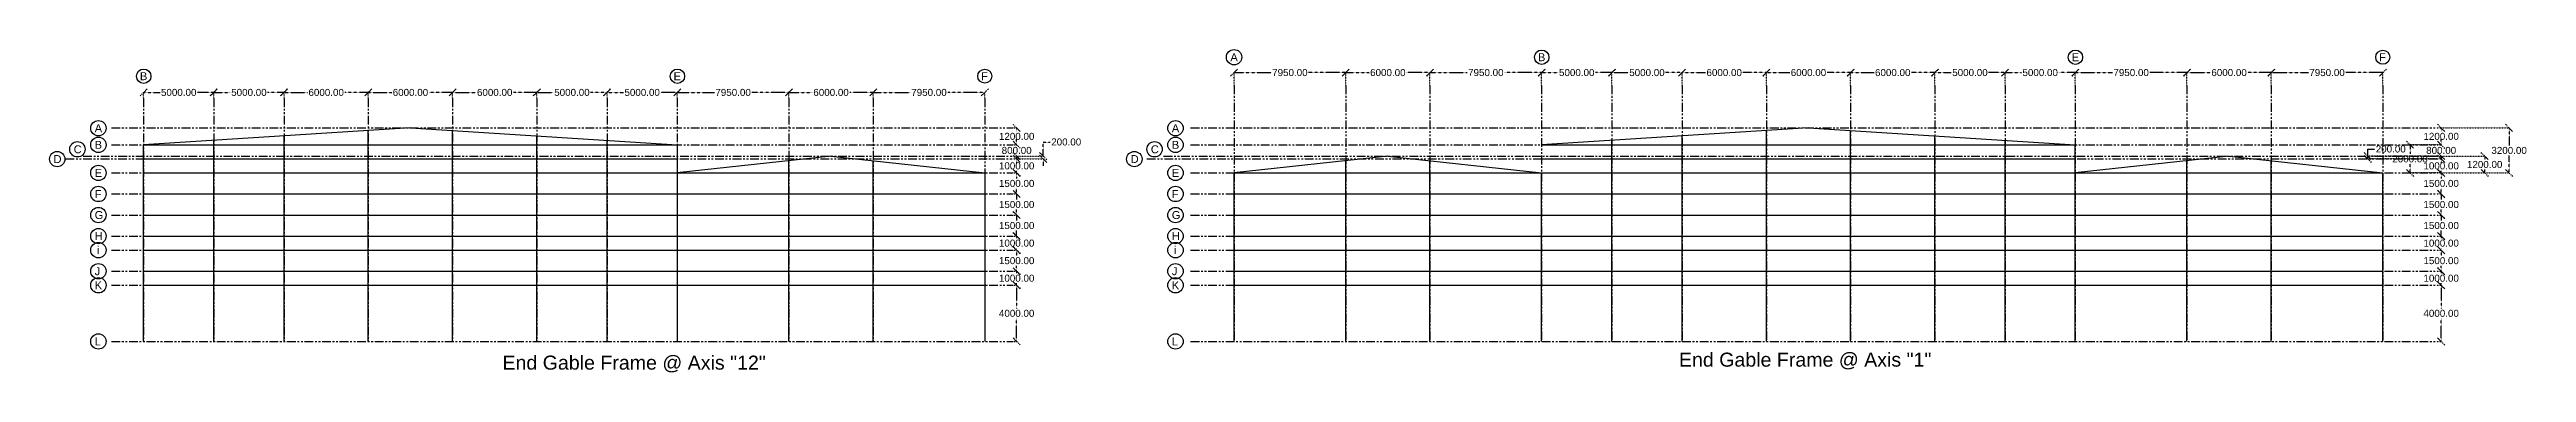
# Model space of a CAD drawing. Header units: inches. Extents: x 8519 to 881470, y -4476 to 84370.
# Drawn here: x 305779 to 482147, y -2203 to 20789 of the extents above; entities that cross this region are included whole.
import ezdxf

# ---------------------------------------------------------------- set-up
doc = ezdxf.new("R2010")
doc.units = ezdxf.units.IN
doc.header["$MEASUREMENT"] = 0
doc.header["$PDMODE"] = 34
doc.linetypes.add('ACAD_ISO03W100', pattern=[30, 12, -18])
doc.linetypes.add('PHANTOM2', pattern=[1.25, 0.625, -0.125, 0.125, -0.125, 0.125, -0.125])
for name, color, linetype in [('axis', 8, 'PHANTOM2'), ('dimensions', 1, 'PHANTOM2'), ('initial layout', 7, 'Continuous'), ('text', 3, 'Continuous')]:
    doc.layers.add(name, color=color, linetype=linetype)
doc.styles.get("Standard").update_dxf_attribs({"font": 'arial.ttf'})
doc.dimstyles.new('Dim_1', dxfattribs={"dimtxt": 500, "dimasz": 500, "dimexe": 0.0625, "dimexo": 0.0625, "dimgap": 100, "dimtad": 0, "dimtih": 1, "dimtoh": 1, "dimzin": 0, "dimdsep": 46, "dimtxsty": 'Standard', "dimblk": 'OBLIQUE', "dimcen": 0.09, "dimclrd": 256, "dimclre": 256, "dimclrt": 256, "dimadec": 0, "dimazin": 0, "dimtfac": 1, "dimtofl": 0, "dimtmove": 0, "dimatfit": 3, "dimfxl": 1, "dimtfillclr": 256, "dimtolj": 1, "dimtzin": 0, "dimlwe": -1, "dimarcsym": 0})

msp = doc.modelspace()

# ---------------------------------------------------------------- texts
at = {"layer": 'text'}
for s, height, p in [('A', 564.824, (389859.929, 19960.09)), ('B', 564.824, (411759.929, 19960.09)), ('E', 564.824, (449759.929, 19960.09)), ('F', 564.824, (471659.929, 19960.09)), ('B', 564.824, (312214.164, 18607.953)), ('E', 564.824, (350214.164, 18607.953)), ('F', 564.824, (372114.164, 18607.953)), ('A', 564.824, (308995.225, 14904.112)), ('B', 564.824, (308995.225, 13722.897)), ('A', 564.824, (385691.08, 14904.112)), ('B', 564.824, (385691.08, 13722.897)), ('D', 564.824, (306062.818, 12707.583)), ('C', 564.824, (307500.471, 13403.173)), ('D', 564.824, (382758.673, 12707.583)), ('C', 564.824, (384196.327, 13403.173)), ('E', 564.824, (308995.225, 11722.897)), ('F', 564.824, (308995.225, 10222.897)), ('E', 564.824, (385691.08, 11722.897)), ('F', 564.824, (385691.08, 10222.897)), ('G', 564.824, (308995.225, 8722.897)), ('G', 564.824, (385691.08, 8722.897)), ('H', 564.824, (308995.225, 7222.897)), ('H', 564.824, (385691.08, 7222.897)), ('i', 564.824, (309149.273, 6222.76)), ('i', 564.824, (385845.128, 6222.76)), ('J', 564.824, (308995.225, 4722.897)), ('K', 564.824, (308995.225, 3722.897)), ('J', 564.824, (385691.08, 4722.897)), ('K', 564.824, (385691.08, 3722.897)), ('L', 564.824, (308995.225, -277.103)), ('L', 564.824, (385691.08, -277.103)), ('End Gable Frame @ Axis "12"', 997.80206, (338028.94, -2002.457)), ('End Gable Frame @ Axis "1"', 997.80206, (421800.67, -1790.343))]:
    msp.add_text(s, height=height, dxfattribs=at).set_placement(p)

# ---------------------------------------------------------------- blocks, each defined once
blk = doc.blocks.new('_Oblique')
at = {"color": 0, "linetype": 'ByBlock', "lineweight": -2}
blk.add_line((-0.5, -0.5), (0.5, 0.5), dxfattribs=at)
blk = doc.blocks.new('*D134')
at = {"layer": 'Defpoints', "color": 0, "transparency": 16777216}
for p in [(364427, 17734), (364427, 17319), (372377, 17319)]:
    blk.add_point(p, dxfattribs=at)
at = {"layer": 'dimensions', "linetype": 'ACAD_ISO03W100', "transparency": 16777216}
for p, q in [((364427, 17319), (364427, 17734)), ((372377, 17319), (372377, 17734))]:
    blk.add_line(p, q, dxfattribs=at)
at = {"layer": 'dimensions', "lineweight": -2, "transparency": 16777216}
for p, q in [((364427, 17734), (367073, 17734)), ((372377, 17734), (369732, 17734))]:
    blk.add_line(p, q, dxfattribs=at)
at = {"layer": 'dimensions', "lineweight": -2, "transparency": 16777216, "xscale": 500, "yscale": 500, "zscale": 500, "rotation": 180}
blk.add_blockref('_Oblique', (364427, 17734), dxfattribs=at)
at = {"layer": 'dimensions', "lineweight": -2, "transparency": 16777216, "xscale": 500, "yscale": 500, "zscale": 500}
blk.add_blockref('_Oblique', (372377, 17734), dxfattribs=at)
at = {"layer": 'dimensions', "transparency": 16777216, "insert": (368402, 17734), "char_height": 500, "attachment_point": 5}
blk.add_mtext('\\A1;7950.00', dxfattribs=at)
blk = doc.blocks.new('*D135')
at = {"layer": 'Defpoints', "color": 0, "transparency": 16777216}
for p in [(358427, 17734), (358427, 17319), (364427, 17319)]:
    blk.add_point(p, dxfattribs=at)
at = {"layer": 'dimensions', "linetype": 'ACAD_ISO03W100', "transparency": 16777216}
for p, q in [((358427, 17319), (358427, 17734)), ((364427, 17319), (364427, 17734))]:
    blk.add_line(p, q, dxfattribs=at)
at = {"layer": 'dimensions', "lineweight": -2, "transparency": 16777216}
for p, q in [((358427, 17734), (360095, 17734)), ((364427, 17734), (362760, 17734))]:
    blk.add_line(p, q, dxfattribs=at)
at = {"layer": 'dimensions', "lineweight": -2, "transparency": 16777216, "xscale": 500, "yscale": 500, "zscale": 500, "rotation": 180}
blk.add_blockref('_Oblique', (358427, 17734), dxfattribs=at)
at = {"layer": 'dimensions', "lineweight": -2, "transparency": 16777216, "xscale": 500, "yscale": 500, "zscale": 500}
blk.add_blockref('_Oblique', (364427, 17734), dxfattribs=at)
at = {"layer": 'dimensions', "transparency": 16777216, "insert": (361427, 17734), "char_height": 500, "attachment_point": 5}
blk.add_mtext('\\A1;6000.00', dxfattribs=at)
blk = doc.blocks.new('*D136')
at = {"layer": 'Defpoints', "color": 0, "transparency": 16777216}
for p in [(350477, 17734), (350477, 17319), (358427, 17319)]:
    blk.add_point(p, dxfattribs=at)
at = {"layer": 'dimensions', "linetype": 'ACAD_ISO03W100', "transparency": 16777216}
for p, q in [((350477, 17319), (350477, 17734)), ((358427, 17319), (358427, 17734))]:
    blk.add_line(p, q, dxfattribs=at)
at = {"layer": 'dimensions', "lineweight": -2, "transparency": 16777216}
for p, q in [((350477, 17734), (353123, 17734)), ((358427, 17734), (355782, 17734))]:
    blk.add_line(p, q, dxfattribs=at)
at = {"layer": 'dimensions', "lineweight": -2, "transparency": 16777216, "xscale": 500, "yscale": 500, "zscale": 500, "rotation": 180}
blk.add_blockref('_Oblique', (350477, 17734), dxfattribs=at)
at = {"layer": 'dimensions', "lineweight": -2, "transparency": 16777216, "xscale": 500, "yscale": 500, "zscale": 500}
blk.add_blockref('_Oblique', (358427, 17734), dxfattribs=at)
at = {"layer": 'dimensions', "transparency": 16777216, "insert": (354452, 17734), "char_height": 500, "attachment_point": 5}
blk.add_mtext('\\A1;7950.00', dxfattribs=at)
blk = doc.blocks.new('*D137')
at = {"layer": 'Defpoints', "color": 0, "transparency": 16777216}
for p in [(345477, 17734), (345477, 17319), (350477, 17319)]:
    blk.add_point(p, dxfattribs=at)
at = {"layer": 'dimensions', "linetype": 'ACAD_ISO03W100', "transparency": 16777216}
for p, q in [((345477, 17319), (345477, 17734)), ((350477, 17319), (350477, 17734))]:
    blk.add_line(p, q, dxfattribs=at)
at = {"layer": 'dimensions', "lineweight": -2, "transparency": 16777216}
for p, q in [((345477, 17734), (346646, 17734)), ((350477, 17734), (349309, 17734))]:
    blk.add_line(p, q, dxfattribs=at)
at = {"layer": 'dimensions', "lineweight": -2, "transparency": 16777216, "xscale": 500, "yscale": 500, "zscale": 500, "rotation": 180}
blk.add_blockref('_Oblique', (345477, 17734), dxfattribs=at)
at = {"layer": 'dimensions', "lineweight": -2, "transparency": 16777216, "xscale": 500, "yscale": 500, "zscale": 500}
blk.add_blockref('_Oblique', (350477, 17734), dxfattribs=at)
at = {"layer": 'dimensions', "transparency": 16777216, "insert": (347977, 17734), "char_height": 500, "attachment_point": 5}
blk.add_mtext('\\A1;5000.00', dxfattribs=at)
blk = doc.blocks.new('*D138')
at = {"layer": 'Defpoints', "color": 0, "transparency": 16777216}
for p in [(340477, 17734), (340477, 17319), (345477, 17319)]:
    blk.add_point(p, dxfattribs=at)
at = {"layer": 'dimensions', "linetype": 'ACAD_ISO03W100', "transparency": 16777216}
for p, q in [((340477, 17319), (340477, 17734)), ((345477, 17319), (345477, 17734))]:
    blk.add_line(p, q, dxfattribs=at)
at = {"layer": 'dimensions', "lineweight": -2, "transparency": 16777216}
for p, q in [((340477, 17734), (341646, 17734)), ((345477, 17734), (344309, 17734))]:
    blk.add_line(p, q, dxfattribs=at)
at = {"layer": 'dimensions', "lineweight": -2, "transparency": 16777216, "xscale": 500, "yscale": 500, "zscale": 500, "rotation": 180}
blk.add_blockref('_Oblique', (340477, 17734), dxfattribs=at)
at = {"layer": 'dimensions', "lineweight": -2, "transparency": 16777216, "xscale": 500, "yscale": 500, "zscale": 500}
blk.add_blockref('_Oblique', (345477, 17734), dxfattribs=at)
at = {"layer": 'dimensions', "transparency": 16777216, "insert": (342977, 17734), "char_height": 500, "attachment_point": 5}
blk.add_mtext('\\A1;5000.00', dxfattribs=at)
blk = doc.blocks.new('*D139')
at = {"layer": 'Defpoints', "color": 0, "transparency": 16777216}
for p in [(334477, 17734), (334477, 17319), (340477, 17319)]:
    blk.add_point(p, dxfattribs=at)
at = {"layer": 'dimensions', "linetype": 'ACAD_ISO03W100', "transparency": 16777216}
for p, q in [((334477, 17319), (334477, 17734)), ((340477, 17319), (340477, 17734))]:
    blk.add_line(p, q, dxfattribs=at)
at = {"layer": 'dimensions', "lineweight": -2, "transparency": 16777216}
for p, q in [((334477, 17734), (336145, 17734)), ((340477, 17734), (338810, 17734))]:
    blk.add_line(p, q, dxfattribs=at)
at = {"layer": 'dimensions', "lineweight": -2, "transparency": 16777216, "xscale": 500, "yscale": 500, "zscale": 500, "rotation": 180}
blk.add_blockref('_Oblique', (334477, 17734), dxfattribs=at)
at = {"layer": 'dimensions', "lineweight": -2, "transparency": 16777216, "xscale": 500, "yscale": 500, "zscale": 500}
blk.add_blockref('_Oblique', (340477, 17734), dxfattribs=at)
at = {"layer": 'dimensions', "transparency": 16777216, "insert": (337477, 17734), "char_height": 500, "attachment_point": 5}
blk.add_mtext('\\A1;6000.00', dxfattribs=at)
blk = doc.blocks.new('*D140')
at = {"layer": 'Defpoints', "color": 0, "transparency": 16777216}
for p in [(328477, 17734), (328477, 17319), (334477, 17319)]:
    blk.add_point(p, dxfattribs=at)
at = {"layer": 'dimensions', "linetype": 'ACAD_ISO03W100', "transparency": 16777216}
for p, q in [((328477, 17319), (328477, 17734)), ((334477, 17319), (334477, 17734))]:
    blk.add_line(p, q, dxfattribs=at)
at = {"layer": 'dimensions', "lineweight": -2, "transparency": 16777216}
for p, q in [((328477, 17734), (330145, 17734)), ((334477, 17734), (332810, 17734))]:
    blk.add_line(p, q, dxfattribs=at)
at = {"layer": 'dimensions', "lineweight": -2, "transparency": 16777216, "xscale": 500, "yscale": 500, "zscale": 500, "rotation": 180}
blk.add_blockref('_Oblique', (328477, 17734), dxfattribs=at)
at = {"layer": 'dimensions', "lineweight": -2, "transparency": 16777216, "xscale": 500, "yscale": 500, "zscale": 500}
blk.add_blockref('_Oblique', (334477, 17734), dxfattribs=at)
at = {"layer": 'dimensions', "transparency": 16777216, "insert": (331477, 17734), "char_height": 500, "attachment_point": 5}
blk.add_mtext('\\A1;6000.00', dxfattribs=at)
blk = doc.blocks.new('*D141')
at = {"layer": 'Defpoints', "color": 0, "transparency": 16777216}
for p in [(322477, 17734), (322477, 17319), (328477, 17319)]:
    blk.add_point(p, dxfattribs=at)
at = {"layer": 'dimensions', "linetype": 'ACAD_ISO03W100', "transparency": 16777216}
for p, q in [((322477, 17319), (322477, 17734)), ((328477, 17319), (328477, 17734))]:
    blk.add_line(p, q, dxfattribs=at)
at = {"layer": 'dimensions', "lineweight": -2, "transparency": 16777216}
for p, q in [((322477, 17734), (324145, 17734)), ((328477, 17734), (326810, 17734))]:
    blk.add_line(p, q, dxfattribs=at)
at = {"layer": 'dimensions', "lineweight": -2, "transparency": 16777216, "xscale": 500, "yscale": 500, "zscale": 500, "rotation": 180}
blk.add_blockref('_Oblique', (322477, 17734), dxfattribs=at)
at = {"layer": 'dimensions', "lineweight": -2, "transparency": 16777216, "xscale": 500, "yscale": 500, "zscale": 500}
blk.add_blockref('_Oblique', (328477, 17734), dxfattribs=at)
at = {"layer": 'dimensions', "transparency": 16777216, "insert": (325477, 17734), "char_height": 500, "attachment_point": 5}
blk.add_mtext('\\A1;6000.00', dxfattribs=at)
blk = doc.blocks.new('*D142')
at = {"layer": 'Defpoints', "color": 0, "transparency": 16777216}
for p in [(317477, 17734), (317477, 17319), (322477, 17319)]:
    blk.add_point(p, dxfattribs=at)
at = {"layer": 'dimensions', "linetype": 'ACAD_ISO03W100', "transparency": 16777216}
for p, q in [((317477, 17319), (317477, 17734)), ((322477, 17319), (322477, 17734))]:
    blk.add_line(p, q, dxfattribs=at)
at = {"layer": 'dimensions', "lineweight": -2, "transparency": 16777216}
for p, q in [((317477, 17734), (318646, 17734)), ((322477, 17734), (321309, 17734))]:
    blk.add_line(p, q, dxfattribs=at)
at = {"layer": 'dimensions', "lineweight": -2, "transparency": 16777216, "xscale": 500, "yscale": 500, "zscale": 500, "rotation": 180}
blk.add_blockref('_Oblique', (317477, 17734), dxfattribs=at)
at = {"layer": 'dimensions', "lineweight": -2, "transparency": 16777216, "xscale": 500, "yscale": 500, "zscale": 500}
blk.add_blockref('_Oblique', (322477, 17734), dxfattribs=at)
at = {"layer": 'dimensions', "transparency": 16777216, "insert": (319977, 17734), "char_height": 500, "attachment_point": 5}
blk.add_mtext('\\A1;5000.00', dxfattribs=at)
blk = doc.blocks.new('*D143')
at = {"layer": 'Defpoints', "color": 0, "transparency": 16777216}
for p in [(312477, 17734), (312477, 17319), (317477, 17319)]:
    blk.add_point(p, dxfattribs=at)
at = {"layer": 'dimensions', "linetype": 'ACAD_ISO03W100', "transparency": 16777216}
for p, q in [((312477, 17319), (312477, 17734)), ((317477, 17319), (317477, 17734))]:
    blk.add_line(p, q, dxfattribs=at)
at = {"layer": 'dimensions', "lineweight": -2, "transparency": 16777216}
for p, q in [((312477, 17734), (313646, 17734)), ((317477, 17734), (316309, 17734))]:
    blk.add_line(p, q, dxfattribs=at)
at = {"layer": 'dimensions', "lineweight": -2, "transparency": 16777216, "xscale": 500, "yscale": 500, "zscale": 500, "rotation": 180}
blk.add_blockref('_Oblique', (312477, 17734), dxfattribs=at)
at = {"layer": 'dimensions', "lineweight": -2, "transparency": 16777216, "xscale": 500, "yscale": 500, "zscale": 500}
blk.add_blockref('_Oblique', (317477, 17734), dxfattribs=at)
at = {"layer": 'dimensions', "transparency": 16777216, "insert": (314977, 17734), "char_height": 500, "attachment_point": 5}
blk.add_mtext('\\A1;5000.00', dxfattribs=at)
blk = doc.blocks.new('*D144')
at = {"layer": 'Defpoints', "color": 0, "transparency": 16777216}
for p in [(374378, 4005), (374643, 4005), (374378, 5)]:
    blk.add_point(p, dxfattribs=at)
at = {"layer": 'dimensions', "linetype": 'ACAD_ISO03W100', "transparency": 16777216}
for p, q in [((374378, 4005), (374644, 4005)), ((374378, 5), (374644, 5))]:
    blk.add_line(p, q, dxfattribs=at)
at = {"layer": 'dimensions', "lineweight": -2, "transparency": 16777216}
for p, q in [((374643, 4005), (374643, 2361)), ((374643, 5), (374643, 1650))]:
    blk.add_line(p, q, dxfattribs=at)
at = {"layer": 'dimensions', "lineweight": -2, "transparency": 16777216, "xscale": 500, "yscale": 500, "zscale": 500}
for p, rotation in [((374643, 4005), 90), ((374643, 5), 270)]:
    blk.add_blockref('_Oblique', p, dxfattribs=dict(at, rotation=rotation))
at = {"layer": 'dimensions', "transparency": 16777216, "insert": (374643, 2005), "char_height": 500, "attachment_point": 5}
blk.add_mtext('\\A1;4000.00', dxfattribs=at)
blk = doc.blocks.new('*D145')
at = {"layer": 'Defpoints', "color": 0, "transparency": 16777216}
for p in [(374378, 5005), (374378, 4005), (374643, 5005)]:
    blk.add_point(p, dxfattribs=at)
at = {"layer": 'dimensions', "linetype": 'ACAD_ISO03W100', "transparency": 16777216}
for p, q in [((374378, 5005), (374644, 5005)), ((374378, 4005), (374644, 4005))]:
    blk.add_line(p, q, dxfattribs=at)
at = {"layer": 'dimensions', "lineweight": -2, "transparency": 16777216}
for p, q in [((374643, 5005), (374643, 4861)), ((374643, 4005), (374643, 4150))]:
    blk.add_line(p, q, dxfattribs=at)
at = {"layer": 'dimensions', "lineweight": -2, "transparency": 16777216, "xscale": 500, "yscale": 500, "zscale": 500}
for p, rotation in [((374643, 5005), 90), ((374643, 4005), 270)]:
    blk.add_blockref('_Oblique', p, dxfattribs=dict(at, rotation=rotation))
at = {"layer": 'dimensions', "transparency": 16777216, "insert": (374643, 4505), "char_height": 500, "attachment_point": 5}
blk.add_mtext('\\A1;1000.00', dxfattribs=at)
blk = doc.blocks.new('*D146')
at = {"layer": 'Defpoints', "color": 0, "transparency": 16777216}
for p in [(374378, 6505), (374643, 6505), (374378, 5005)]:
    blk.add_point(p, dxfattribs=at)
at = {"layer": 'dimensions', "linetype": 'ACAD_ISO03W100', "transparency": 16777216}
for p, q in [((374378, 6505), (374644, 6505)), ((374378, 5005), (374644, 5005))]:
    blk.add_line(p, q, dxfattribs=at)
at = {"layer": 'dimensions', "lineweight": -2, "transparency": 16777216}
for p, q in [((374643, 6505), (374643, 6111)), ((374643, 5005), (374643, 5400))]:
    blk.add_line(p, q, dxfattribs=at)
at = {"layer": 'dimensions', "lineweight": -2, "transparency": 16777216, "xscale": 500, "yscale": 500, "zscale": 500}
for p, rotation in [((374643, 6505), 90), ((374643, 5005), 270)]:
    blk.add_blockref('_Oblique', p, dxfattribs=dict(at, rotation=rotation))
at = {"layer": 'dimensions', "transparency": 16777216, "insert": (374643, 5755), "char_height": 500, "attachment_point": 5}
blk.add_mtext('\\A1;1500.00', dxfattribs=at)
blk = doc.blocks.new('*D147')
at = {"layer": 'Defpoints', "color": 0, "transparency": 16777216}
for p in [(374378, 7505), (374643, 7505), (374378, 6505)]:
    blk.add_point(p, dxfattribs=at)
at = {"layer": 'dimensions', "linetype": 'ACAD_ISO03W100', "transparency": 16777216}
for p, q in [((374378, 7505), (374644, 7505)), ((374378, 6505), (374644, 6505))]:
    blk.add_line(p, q, dxfattribs=at)
at = {"layer": 'dimensions', "lineweight": -2, "transparency": 16777216}
for p, q in [((374643, 7505), (374643, 7361)), ((374643, 6505), (374643, 6650))]:
    blk.add_line(p, q, dxfattribs=at)
at = {"layer": 'dimensions', "lineweight": -2, "transparency": 16777216, "xscale": 500, "yscale": 500, "zscale": 500}
for p, rotation in [((374643, 7505), 90), ((374643, 6505), 270)]:
    blk.add_blockref('_Oblique', p, dxfattribs=dict(at, rotation=rotation))
at = {"layer": 'dimensions', "transparency": 16777216, "insert": (374643, 7005), "char_height": 500, "attachment_point": 5}
blk.add_mtext('\\A1;1000.00', dxfattribs=at)
blk = doc.blocks.new('*D148')
at = {"layer": 'Defpoints', "color": 0, "transparency": 16777216}
for p in [(374378, 9005), (374643, 9005), (374378, 7505)]:
    blk.add_point(p, dxfattribs=at)
at = {"layer": 'dimensions', "linetype": 'ACAD_ISO03W100', "transparency": 16777216}
for p, q in [((374378, 9005), (374644, 9005)), ((374378, 7505), (374644, 7505))]:
    blk.add_line(p, q, dxfattribs=at)
at = {"layer": 'dimensions', "lineweight": -2, "transparency": 16777216}
for p, q in [((374643, 9005), (374643, 8611)), ((374643, 7505), (374643, 7900))]:
    blk.add_line(p, q, dxfattribs=at)
at = {"layer": 'dimensions', "lineweight": -2, "transparency": 16777216, "xscale": 500, "yscale": 500, "zscale": 500}
for p, rotation in [((374643, 9005), 90), ((374643, 7505), 270)]:
    blk.add_blockref('_Oblique', p, dxfattribs=dict(at, rotation=rotation))
at = {"layer": 'dimensions', "transparency": 16777216, "insert": (374643, 8255), "char_height": 500, "attachment_point": 5}
blk.add_mtext('\\A1;1500.00', dxfattribs=at)
blk = doc.blocks.new('*D149')
at = {"layer": 'Defpoints', "color": 0, "transparency": 16777216}
for p in [(374378, 10505), (374378, 9005), (374643, 10505)]:
    blk.add_point(p, dxfattribs=at)
at = {"layer": 'dimensions', "linetype": 'ACAD_ISO03W100', "transparency": 16777216}
for p, q in [((374378, 10505), (374644, 10505)), ((374378, 9005), (374644, 9005))]:
    blk.add_line(p, q, dxfattribs=at)
at = {"layer": 'dimensions', "lineweight": -2, "transparency": 16777216}
for p, q in [((374643, 10505), (374643, 10111)), ((374643, 9005), (374643, 9400))]:
    blk.add_line(p, q, dxfattribs=at)
at = {"layer": 'dimensions', "lineweight": -2, "transparency": 16777216, "xscale": 500, "yscale": 500, "zscale": 500}
for p, rotation in [((374643, 10505), 90), ((374643, 9005), 270)]:
    blk.add_blockref('_Oblique', p, dxfattribs=dict(at, rotation=rotation))
at = {"layer": 'dimensions', "transparency": 16777216, "insert": (374643, 9755), "char_height": 500, "attachment_point": 5}
blk.add_mtext('\\A1;1500.00', dxfattribs=at)
blk = doc.blocks.new('*D150')
at = {"layer": 'Defpoints', "color": 0, "transparency": 16777216}
for p in [(374378, 12005), (374643, 12005), (374378, 10505)]:
    blk.add_point(p, dxfattribs=at)
at = {"layer": 'dimensions', "linetype": 'ACAD_ISO03W100', "transparency": 16777216}
for p, q in [((374378, 12005), (374644, 12005)), ((374378, 10505), (374644, 10505))]:
    blk.add_line(p, q, dxfattribs=at)
at = {"layer": 'dimensions', "lineweight": -2, "transparency": 16777216}
for p, q in [((374643, 12005), (374643, 11611)), ((374643, 10505), (374643, 10900))]:
    blk.add_line(p, q, dxfattribs=at)
at = {"layer": 'dimensions', "lineweight": -2, "transparency": 16777216, "xscale": 500, "yscale": 500, "zscale": 500}
for p, rotation in [((374643, 12005), 90), ((374643, 10505), 270)]:
    blk.add_blockref('_Oblique', p, dxfattribs=dict(at, rotation=rotation))
at = {"layer": 'dimensions', "transparency": 16777216, "insert": (374643, 11255), "char_height": 500, "attachment_point": 5}
blk.add_mtext('\\A1;1500.00', dxfattribs=at)
blk = doc.blocks.new('*D151')
at = {"layer": 'Defpoints', "color": 0, "transparency": 16777216}
for p in [(374378, 13005), (374643, 13005), (374378, 12005)]:
    blk.add_point(p, dxfattribs=at)
at = {"layer": 'dimensions', "linetype": 'ACAD_ISO03W100', "transparency": 16777216}
for p, q in [((374378, 13005), (374644, 13005)), ((374378, 12005), (374644, 12005))]:
    blk.add_line(p, q, dxfattribs=at)
at = {"layer": 'dimensions', "lineweight": -2, "transparency": 16777216}
for p, q in [((374643, 13005), (374643, 12861)), ((374643, 12005), (374643, 12150))]:
    blk.add_line(p, q, dxfattribs=at)
at = {"layer": 'dimensions', "lineweight": -2, "transparency": 16777216, "xscale": 500, "yscale": 500, "zscale": 500}
for p, rotation in [((374643, 13005), 90), ((374643, 12005), 270)]:
    blk.add_blockref('_Oblique', p, dxfattribs=dict(at, rotation=rotation))
at = {"layer": 'dimensions', "transparency": 16777216, "insert": (374643, 12505), "char_height": 500, "attachment_point": 5}
blk.add_mtext('\\A1;1000.00', dxfattribs=at)
blk = doc.blocks.new('*D152')
at = {"layer": 'Defpoints', "color": 0, "transparency": 16777216}
for p in [(374378, 13205), (374378, 13005), (376531, 13205)]:
    blk.add_point(p, dxfattribs=at)
at = {"layer": 'dimensions', "lineweight": -2, "transparency": 16777216}
for p, q in [((376531, 13205), (376531, 14205)), ((376531, 14205), (377031, 14205)), ((376531, 13005), (376531, 12505))]:
    blk.add_line(p, q, dxfattribs=at)
at = {"layer": 'dimensions', "linetype": 'ACAD_ISO03W100', "transparency": 16777216}
for p, q in [((374378, 13205), (376531, 13205)), ((374378, 13005), (376531, 13005))]:
    blk.add_line(p, q, dxfattribs=at)
at = {"layer": 'dimensions', "lineweight": -2, "transparency": 16777216, "xscale": 500, "yscale": 500, "zscale": 500}
for p, rotation in [((376531, 13205), 270), ((376531, 13005), 90)]:
    blk.add_blockref('_Oblique', p, dxfattribs=dict(at, rotation=rotation))
at = {"layer": 'dimensions', "transparency": 16777216, "insert": (378172, 14205), "char_height": 500, "attachment_point": 5}
blk.add_mtext('\\A1;200.00', dxfattribs=at)
blk = doc.blocks.new('*D153')
at = {"layer": 'Defpoints', "color": 0, "transparency": 16777216}
for p in [(374378, 14005), (374378, 13205), (374643, 14005)]:
    blk.add_point(p, dxfattribs=at)
at = {"layer": 'dimensions', "lineweight": -2, "transparency": 16777216}
for p, q in [((374643, 14005), (374643, 14505)), ((374643, 13205), (374643, 12705))]:
    blk.add_line(p, q, dxfattribs=at)
at = {"layer": 'dimensions', "linetype": 'ACAD_ISO03W100', "transparency": 16777216}
for p, q in [((374378, 14005), (374644, 14005)), ((374378, 13205), (374644, 13205))]:
    blk.add_line(p, q, dxfattribs=at)
at = {"layer": 'dimensions', "lineweight": -2, "transparency": 16777216, "xscale": 500, "yscale": 500, "zscale": 500}
for p, rotation in [((374643, 14005), 270), ((374643, 13205), 90)]:
    blk.add_blockref('_Oblique', p, dxfattribs=dict(at, rotation=rotation))
at = {"layer": 'dimensions', "transparency": 16777216, "insert": (374643, 13605), "char_height": 500, "attachment_point": 5}
blk.add_mtext('\\A1;800.00', dxfattribs=at)
blk = doc.blocks.new('*D154')
at = {"layer": 'Defpoints', "color": 0, "transparency": 16777216}
for p in [(374378, 15205), (374643, 15205), (374378, 14005)]:
    blk.add_point(p, dxfattribs=at)
at = {"layer": 'dimensions', "linetype": 'ACAD_ISO03W100', "transparency": 16777216}
for p, q in [((374378, 15205), (374644, 15205)), ((374378, 14005), (374644, 14005))]:
    blk.add_line(p, q, dxfattribs=at)
at = {"layer": 'dimensions', "lineweight": -2, "transparency": 16777216}
for p, q in [((374643, 15205), (374643, 14961)), ((374643, 14005), (374643, 14250))]:
    blk.add_line(p, q, dxfattribs=at)
at = {"layer": 'dimensions', "lineweight": -2, "transparency": 16777216, "xscale": 500, "yscale": 500, "zscale": 500}
for p, rotation in [((374643, 15205), 90), ((374643, 14005), 270)]:
    blk.add_blockref('_Oblique', p, dxfattribs=dict(at, rotation=rotation))
at = {"layer": 'dimensions', "transparency": 16777216, "insert": (374643, 14605), "char_height": 500, "attachment_point": 5}
blk.add_mtext('\\A1;1200.00', dxfattribs=at)
blk = doc.blocks.new('*D155')
at = {"layer": 'Defpoints', "color": 0, "transparency": 16777216}
for p in [(390123, 19146), (390123, 18235), (398073, 18235)]:
    blk.add_point(p, dxfattribs=at)
at = {"layer": 'dimensions', "linetype": 'ACAD_ISO03W100', "transparency": 16777216}
for p, q in [((390123, 18235), (390123, 19146)), ((398073, 18235), (398073, 19146))]:
    blk.add_line(p, q, dxfattribs=at)
at = {"layer": 'dimensions', "lineweight": -2, "transparency": 16777216}
for p, q in [((390123, 19146), (392769, 19146)), ((398073, 19146), (395427, 19146))]:
    blk.add_line(p, q, dxfattribs=at)
at = {"layer": 'dimensions', "lineweight": -2, "transparency": 16777216, "xscale": 500, "yscale": 500, "zscale": 500, "rotation": 180}
blk.add_blockref('_Oblique', (390123, 19146), dxfattribs=at)
at = {"layer": 'dimensions', "lineweight": -2, "transparency": 16777216, "xscale": 500, "yscale": 500, "zscale": 500}
blk.add_blockref('_Oblique', (398073, 19146), dxfattribs=at)
at = {"layer": 'dimensions', "transparency": 16777216, "insert": (394098, 19146), "char_height": 500, "attachment_point": 5}
blk.add_mtext('\\A1;7950.00', dxfattribs=at)
blk = doc.blocks.new('*D156')
at = {"layer": 'Defpoints', "color": 0, "transparency": 16777216}
for p in [(398073, 19146), (398073, 18235), (404073, 18235)]:
    blk.add_point(p, dxfattribs=at)
at = {"layer": 'dimensions', "linetype": 'ACAD_ISO03W100', "transparency": 16777216}
for p, q in [((398073, 18235), (398073, 19146)), ((404073, 18235), (404073, 19146))]:
    blk.add_line(p, q, dxfattribs=at)
at = {"layer": 'dimensions', "lineweight": -2, "transparency": 16777216}
for p, q in [((398073, 19146), (399740, 19146)), ((404073, 19146), (402406, 19146))]:
    blk.add_line(p, q, dxfattribs=at)
at = {"layer": 'dimensions', "lineweight": -2, "transparency": 16777216, "xscale": 500, "yscale": 500, "zscale": 500, "rotation": 180}
blk.add_blockref('_Oblique', (398073, 19146), dxfattribs=at)
at = {"layer": 'dimensions', "lineweight": -2, "transparency": 16777216, "xscale": 500, "yscale": 500, "zscale": 500}
blk.add_blockref('_Oblique', (404073, 19146), dxfattribs=at)
at = {"layer": 'dimensions', "transparency": 16777216, "insert": (401073, 19146), "char_height": 500, "attachment_point": 5}
blk.add_mtext('\\A1;6000.00', dxfattribs=at)
blk = doc.blocks.new('*D157')
at = {"layer": 'Defpoints', "color": 0, "transparency": 16777216}
for p in [(404073, 19146), (404073, 18235), (412023, 18235)]:
    blk.add_point(p, dxfattribs=at)
at = {"layer": 'dimensions', "linetype": 'ACAD_ISO03W100', "transparency": 16777216}
for p, q in [((404073, 18235), (404073, 19146)), ((412023, 18235), (412023, 19146))]:
    blk.add_line(p, q, dxfattribs=at)
at = {"layer": 'dimensions', "lineweight": -2, "transparency": 16777216}
for p, q in [((404073, 19146), (406719, 19146)), ((412023, 19146), (409377, 19146))]:
    blk.add_line(p, q, dxfattribs=at)
at = {"layer": 'dimensions', "lineweight": -2, "transparency": 16777216, "xscale": 500, "yscale": 500, "zscale": 500, "rotation": 180}
blk.add_blockref('_Oblique', (404073, 19146), dxfattribs=at)
at = {"layer": 'dimensions', "lineweight": -2, "transparency": 16777216, "xscale": 500, "yscale": 500, "zscale": 500}
blk.add_blockref('_Oblique', (412023, 19146), dxfattribs=at)
at = {"layer": 'dimensions', "transparency": 16777216, "insert": (408048, 19146), "char_height": 500, "attachment_point": 5}
blk.add_mtext('\\A1;7950.00', dxfattribs=at)
blk = doc.blocks.new('*D158')
at = {"layer": 'Defpoints', "color": 0, "transparency": 16777216}
for p in [(412023, 19146), (412023, 18235), (417023, 18235)]:
    blk.add_point(p, dxfattribs=at)
at = {"layer": 'dimensions', "linetype": 'ACAD_ISO03W100', "transparency": 16777216}
for p, q in [((412023, 18235), (412023, 19146)), ((417023, 18235), (417023, 19146))]:
    blk.add_line(p, q, dxfattribs=at)
at = {"layer": 'dimensions', "lineweight": -2, "transparency": 16777216}
for p, q in [((412023, 19146), (413192, 19146)), ((417023, 19146), (415854, 19146))]:
    blk.add_line(p, q, dxfattribs=at)
at = {"layer": 'dimensions', "lineweight": -2, "transparency": 16777216, "xscale": 500, "yscale": 500, "zscale": 500, "rotation": 180}
blk.add_blockref('_Oblique', (412023, 19146), dxfattribs=at)
at = {"layer": 'dimensions', "lineweight": -2, "transparency": 16777216, "xscale": 500, "yscale": 500, "zscale": 500}
blk.add_blockref('_Oblique', (417023, 19146), dxfattribs=at)
at = {"layer": 'dimensions', "transparency": 16777216, "insert": (414523, 19146), "char_height": 500, "attachment_point": 5}
blk.add_mtext('\\A1;5000.00', dxfattribs=at)
blk = doc.blocks.new('*D159')
at = {"layer": 'Defpoints', "color": 0, "transparency": 16777216}
for p in [(417023, 19146), (417023, 18235), (422023, 18235)]:
    blk.add_point(p, dxfattribs=at)
at = {"layer": 'dimensions', "linetype": 'ACAD_ISO03W100', "transparency": 16777216}
for p, q in [((417023, 18235), (417023, 19146)), ((422023, 18235), (422023, 19146))]:
    blk.add_line(p, q, dxfattribs=at)
at = {"layer": 'dimensions', "lineweight": -2, "transparency": 16777216}
for p, q in [((417023, 19146), (418192, 19146)), ((422023, 19146), (420854, 19146))]:
    blk.add_line(p, q, dxfattribs=at)
at = {"layer": 'dimensions', "lineweight": -2, "transparency": 16777216, "xscale": 500, "yscale": 500, "zscale": 500, "rotation": 180}
blk.add_blockref('_Oblique', (417023, 19146), dxfattribs=at)
at = {"layer": 'dimensions', "lineweight": -2, "transparency": 16777216, "xscale": 500, "yscale": 500, "zscale": 500}
blk.add_blockref('_Oblique', (422023, 19146), dxfattribs=at)
at = {"layer": 'dimensions', "transparency": 16777216, "insert": (419523, 19146), "char_height": 500, "attachment_point": 5}
blk.add_mtext('\\A1;5000.00', dxfattribs=at)
blk = doc.blocks.new('*D160')
at = {"layer": 'Defpoints', "color": 0, "transparency": 16777216}
for p in [(422023, 19146), (422023, 18235), (428023, 18235)]:
    blk.add_point(p, dxfattribs=at)
at = {"layer": 'dimensions', "linetype": 'ACAD_ISO03W100', "transparency": 16777216}
for p, q in [((422023, 18235), (422023, 19146)), ((428023, 18235), (428023, 19146))]:
    blk.add_line(p, q, dxfattribs=at)
at = {"layer": 'dimensions', "lineweight": -2, "transparency": 16777216}
for p, q in [((422023, 19146), (423690, 19146)), ((428023, 19146), (426356, 19146))]:
    blk.add_line(p, q, dxfattribs=at)
at = {"layer": 'dimensions', "lineweight": -2, "transparency": 16777216, "xscale": 500, "yscale": 500, "zscale": 500, "rotation": 180}
blk.add_blockref('_Oblique', (422023, 19146), dxfattribs=at)
at = {"layer": 'dimensions', "lineweight": -2, "transparency": 16777216, "xscale": 500, "yscale": 500, "zscale": 500}
blk.add_blockref('_Oblique', (428023, 19146), dxfattribs=at)
at = {"layer": 'dimensions', "transparency": 16777216, "insert": (425023, 19146), "char_height": 500, "attachment_point": 5}
blk.add_mtext('\\A1;6000.00', dxfattribs=at)
blk = doc.blocks.new('*D161')
at = {"layer": 'Defpoints', "color": 0, "transparency": 16777216}
for p in [(428023, 19146), (428023, 18235), (434023, 18235)]:
    blk.add_point(p, dxfattribs=at)
at = {"layer": 'dimensions', "linetype": 'ACAD_ISO03W100', "transparency": 16777216}
for p, q in [((428023, 18235), (428023, 19146)), ((434023, 18235), (434023, 19146))]:
    blk.add_line(p, q, dxfattribs=at)
at = {"layer": 'dimensions', "lineweight": -2, "transparency": 16777216}
for p, q in [((428023, 19146), (429690, 19146)), ((434023, 19146), (432356, 19146))]:
    blk.add_line(p, q, dxfattribs=at)
at = {"layer": 'dimensions', "lineweight": -2, "transparency": 16777216, "xscale": 500, "yscale": 500, "zscale": 500, "rotation": 180}
blk.add_blockref('_Oblique', (428023, 19146), dxfattribs=at)
at = {"layer": 'dimensions', "lineweight": -2, "transparency": 16777216, "xscale": 500, "yscale": 500, "zscale": 500}
blk.add_blockref('_Oblique', (434023, 19146), dxfattribs=at)
at = {"layer": 'dimensions', "transparency": 16777216, "insert": (431023, 19146), "char_height": 500, "attachment_point": 5}
blk.add_mtext('\\A1;6000.00', dxfattribs=at)
blk = doc.blocks.new('*D162')
at = {"layer": 'Defpoints', "color": 0, "transparency": 16777216}
for p in [(434023, 19146), (434023, 18235), (440023, 18235)]:
    blk.add_point(p, dxfattribs=at)
at = {"layer": 'dimensions', "linetype": 'ACAD_ISO03W100', "transparency": 16777216}
for p, q in [((434023, 18235), (434023, 19146)), ((440023, 18235), (440023, 19146))]:
    blk.add_line(p, q, dxfattribs=at)
at = {"layer": 'dimensions', "lineweight": -2, "transparency": 16777216}
for p, q in [((434023, 19146), (435690, 19146)), ((440023, 19146), (438356, 19146))]:
    blk.add_line(p, q, dxfattribs=at)
at = {"layer": 'dimensions', "lineweight": -2, "transparency": 16777216, "xscale": 500, "yscale": 500, "zscale": 500, "rotation": 180}
blk.add_blockref('_Oblique', (434023, 19146), dxfattribs=at)
at = {"layer": 'dimensions', "lineweight": -2, "transparency": 16777216, "xscale": 500, "yscale": 500, "zscale": 500}
blk.add_blockref('_Oblique', (440023, 19146), dxfattribs=at)
at = {"layer": 'dimensions', "transparency": 16777216, "insert": (437023, 19146), "char_height": 500, "attachment_point": 5}
blk.add_mtext('\\A1;6000.00', dxfattribs=at)
blk = doc.blocks.new('*D163')
at = {"layer": 'Defpoints', "color": 0, "transparency": 16777216}
for p in [(440023, 19146), (440023, 18235), (445023, 18235)]:
    blk.add_point(p, dxfattribs=at)
at = {"layer": 'dimensions', "linetype": 'ACAD_ISO03W100', "transparency": 16777216}
for p, q in [((440023, 18235), (440023, 19146)), ((445023, 18235), (445023, 19146))]:
    blk.add_line(p, q, dxfattribs=at)
at = {"layer": 'dimensions', "lineweight": -2, "transparency": 16777216}
for p, q in [((440023, 19146), (441192, 19146)), ((445023, 19146), (443854, 19146))]:
    blk.add_line(p, q, dxfattribs=at)
at = {"layer": 'dimensions', "lineweight": -2, "transparency": 16777216, "xscale": 500, "yscale": 500, "zscale": 500, "rotation": 180}
blk.add_blockref('_Oblique', (440023, 19146), dxfattribs=at)
at = {"layer": 'dimensions', "lineweight": -2, "transparency": 16777216, "xscale": 500, "yscale": 500, "zscale": 500}
blk.add_blockref('_Oblique', (445023, 19146), dxfattribs=at)
at = {"layer": 'dimensions', "transparency": 16777216, "insert": (442523, 19146), "char_height": 500, "attachment_point": 5}
blk.add_mtext('\\A1;5000.00', dxfattribs=at)
blk = doc.blocks.new('*D164')
at = {"layer": 'Defpoints', "color": 0, "transparency": 16777216}
for p in [(445023, 19146), (445023, 18235), (450023, 18235)]:
    blk.add_point(p, dxfattribs=at)
at = {"layer": 'dimensions', "linetype": 'ACAD_ISO03W100', "transparency": 16777216}
for p, q in [((445023, 18235), (445023, 19146)), ((450023, 18235), (450023, 19146))]:
    blk.add_line(p, q, dxfattribs=at)
at = {"layer": 'dimensions', "lineweight": -2, "transparency": 16777216}
for p, q in [((445023, 19146), (446192, 19146)), ((450023, 19146), (448854, 19146))]:
    blk.add_line(p, q, dxfattribs=at)
at = {"layer": 'dimensions', "lineweight": -2, "transparency": 16777216, "xscale": 500, "yscale": 500, "zscale": 500, "rotation": 180}
blk.add_blockref('_Oblique', (445023, 19146), dxfattribs=at)
at = {"layer": 'dimensions', "lineweight": -2, "transparency": 16777216, "xscale": 500, "yscale": 500, "zscale": 500}
blk.add_blockref('_Oblique', (450023, 19146), dxfattribs=at)
at = {"layer": 'dimensions', "transparency": 16777216, "insert": (447523, 19146), "char_height": 500, "attachment_point": 5}
blk.add_mtext('\\A1;5000.00', dxfattribs=at)
blk = doc.blocks.new('*D165')
at = {"layer": 'Defpoints', "color": 0, "transparency": 16777216}
for p in [(450023, 19146), (450023, 18235), (457973, 18235)]:
    blk.add_point(p, dxfattribs=at)
at = {"layer": 'dimensions', "linetype": 'ACAD_ISO03W100', "transparency": 16777216}
for p, q in [((450023, 18235), (450023, 19146)), ((457973, 18235), (457973, 19146))]:
    blk.add_line(p, q, dxfattribs=at)
at = {"layer": 'dimensions', "lineweight": -2, "transparency": 16777216}
for p, q in [((450023, 19146), (452669, 19146)), ((457973, 19146), (455327, 19146))]:
    blk.add_line(p, q, dxfattribs=at)
at = {"layer": 'dimensions', "lineweight": -2, "transparency": 16777216, "xscale": 500, "yscale": 500, "zscale": 500, "rotation": 180}
blk.add_blockref('_Oblique', (450023, 19146), dxfattribs=at)
at = {"layer": 'dimensions', "lineweight": -2, "transparency": 16777216, "xscale": 500, "yscale": 500, "zscale": 500}
blk.add_blockref('_Oblique', (457973, 19146), dxfattribs=at)
at = {"layer": 'dimensions', "transparency": 16777216, "insert": (453998, 19146), "char_height": 500, "attachment_point": 5}
blk.add_mtext('\\A1;7950.00', dxfattribs=at)
blk = doc.blocks.new('*D166')
at = {"layer": 'Defpoints', "color": 0, "transparency": 16777216}
for p in [(457973, 19146), (457973, 18235), (463973, 18235)]:
    blk.add_point(p, dxfattribs=at)
at = {"layer": 'dimensions', "linetype": 'ACAD_ISO03W100', "transparency": 16777216}
for p, q in [((457973, 18235), (457973, 19146)), ((463973, 18235), (463973, 19146))]:
    blk.add_line(p, q, dxfattribs=at)
at = {"layer": 'dimensions', "lineweight": -2, "transparency": 16777216}
for p, q in [((457973, 19146), (459640, 19146)), ((463973, 19146), (462306, 19146))]:
    blk.add_line(p, q, dxfattribs=at)
at = {"layer": 'dimensions', "lineweight": -2, "transparency": 16777216, "xscale": 500, "yscale": 500, "zscale": 500, "rotation": 180}
blk.add_blockref('_Oblique', (457973, 19146), dxfattribs=at)
at = {"layer": 'dimensions', "lineweight": -2, "transparency": 16777216, "xscale": 500, "yscale": 500, "zscale": 500}
blk.add_blockref('_Oblique', (463973, 19146), dxfattribs=at)
at = {"layer": 'dimensions', "transparency": 16777216, "insert": (460973, 19146), "char_height": 500, "attachment_point": 5}
blk.add_mtext('\\A1;6000.00', dxfattribs=at)
blk = doc.blocks.new('*D167')
at = {"layer": 'Defpoints', "color": 0, "transparency": 16777216}
for p in [(463973, 19146), (463973, 18235), (471923, 18235)]:
    blk.add_point(p, dxfattribs=at)
at = {"layer": 'dimensions', "linetype": 'ACAD_ISO03W100', "transparency": 16777216}
for p, q in [((463973, 18235), (463973, 19146)), ((471923, 18235), (471923, 19146))]:
    blk.add_line(p, q, dxfattribs=at)
at = {"layer": 'dimensions', "lineweight": -2, "transparency": 16777216}
for p, q in [((463973, 19146), (466619, 19146)), ((471923, 19146), (469277, 19146))]:
    blk.add_line(p, q, dxfattribs=at)
at = {"layer": 'dimensions', "lineweight": -2, "transparency": 16777216, "xscale": 500, "yscale": 500, "zscale": 500, "rotation": 180}
blk.add_blockref('_Oblique', (463973, 19146), dxfattribs=at)
at = {"layer": 'dimensions', "lineweight": -2, "transparency": 16777216, "xscale": 500, "yscale": 500, "zscale": 500}
blk.add_blockref('_Oblique', (471923, 19146), dxfattribs=at)
at = {"layer": 'dimensions', "transparency": 16777216, "insert": (467948, 19146), "char_height": 500, "attachment_point": 5}
blk.add_mtext('\\A1;7950.00', dxfattribs=at)
blk = doc.blocks.new('*D197')
at = {"layer": 'Defpoints', "color": 0, "transparency": 16777216}
for p in [(475764, 4005), (476074, 4005), (475764, 5)]:
    blk.add_point(p, dxfattribs=at)
at = {"layer": 'dimensions', "linetype": 'ACAD_ISO03W100', "transparency": 16777216}
for p, q in [((475764, 4005), (476074, 4005)), ((475764, 5), (476074, 5))]:
    blk.add_line(p, q, dxfattribs=at)
at = {"layer": 'dimensions', "lineweight": -2, "transparency": 16777216}
for p, q in [((476074, 4005), (476074, 2361)), ((476074, 5), (476074, 1650))]:
    blk.add_line(p, q, dxfattribs=at)
at = {"layer": 'dimensions', "lineweight": -2, "transparency": 16777216, "xscale": 500, "yscale": 500, "zscale": 500}
for p, rotation in [((476074, 4005), 90), ((476074, 5), 270)]:
    blk.add_blockref('_Oblique', p, dxfattribs=dict(at, rotation=rotation))
at = {"layer": 'dimensions', "transparency": 16777216, "insert": (476074, 2005), "char_height": 500, "attachment_point": 5}
blk.add_mtext('\\A1;4000.00', dxfattribs=at)
blk = doc.blocks.new('*D198')
at = {"layer": 'Defpoints', "color": 0, "transparency": 16777216}
for p in [(475764, 5005), (475764, 4005), (476074, 5005)]:
    blk.add_point(p, dxfattribs=at)
at = {"layer": 'dimensions', "linetype": 'ACAD_ISO03W100', "transparency": 16777216}
for p, q in [((475764, 5005), (476074, 5005)), ((475764, 4005), (476074, 4005))]:
    blk.add_line(p, q, dxfattribs=at)
at = {"layer": 'dimensions', "lineweight": -2, "transparency": 16777216}
for p, q in [((476074, 5005), (476074, 4861)), ((476074, 4005), (476074, 4150))]:
    blk.add_line(p, q, dxfattribs=at)
at = {"layer": 'dimensions', "lineweight": -2, "transparency": 16777216, "xscale": 500, "yscale": 500, "zscale": 500}
for p, rotation in [((476074, 5005), 90), ((476074, 4005), 270)]:
    blk.add_blockref('_Oblique', p, dxfattribs=dict(at, rotation=rotation))
at = {"layer": 'dimensions', "transparency": 16777216, "insert": (476074, 4505), "char_height": 500, "attachment_point": 5}
blk.add_mtext('\\A1;1000.00', dxfattribs=at)
blk = doc.blocks.new('*D199')
at = {"layer": 'Defpoints', "color": 0, "transparency": 16777216}
for p in [(475764, 6505), (476074, 6505), (475764, 5005)]:
    blk.add_point(p, dxfattribs=at)
at = {"layer": 'dimensions', "linetype": 'ACAD_ISO03W100', "transparency": 16777216}
for p, q in [((475764, 6505), (476074, 6505)), ((475764, 5005), (476074, 5005))]:
    blk.add_line(p, q, dxfattribs=at)
at = {"layer": 'dimensions', "lineweight": -2, "transparency": 16777216}
for p, q in [((476074, 6505), (476074, 6111)), ((476074, 5005), (476074, 5400))]:
    blk.add_line(p, q, dxfattribs=at)
at = {"layer": 'dimensions', "lineweight": -2, "transparency": 16777216, "xscale": 500, "yscale": 500, "zscale": 500}
for p, rotation in [((476074, 6505), 90), ((476074, 5005), 270)]:
    blk.add_blockref('_Oblique', p, dxfattribs=dict(at, rotation=rotation))
at = {"layer": 'dimensions', "transparency": 16777216, "insert": (476074, 5755), "char_height": 500, "attachment_point": 5}
blk.add_mtext('\\A1;1500.00', dxfattribs=at)
blk = doc.blocks.new('*D200')
at = {"layer": 'Defpoints', "color": 0, "transparency": 16777216}
for p in [(475764, 7505), (476074, 7505), (475764, 6505)]:
    blk.add_point(p, dxfattribs=at)
at = {"layer": 'dimensions', "linetype": 'ACAD_ISO03W100', "transparency": 16777216}
for p, q in [((475764, 7505), (476074, 7505)), ((475764, 6505), (476074, 6505))]:
    blk.add_line(p, q, dxfattribs=at)
at = {"layer": 'dimensions', "lineweight": -2, "transparency": 16777216}
for p, q in [((476074, 7505), (476074, 7361)), ((476074, 6505), (476074, 6650))]:
    blk.add_line(p, q, dxfattribs=at)
at = {"layer": 'dimensions', "lineweight": -2, "transparency": 16777216, "xscale": 500, "yscale": 500, "zscale": 500}
for p, rotation in [((476074, 7505), 90), ((476074, 6505), 270)]:
    blk.add_blockref('_Oblique', p, dxfattribs=dict(at, rotation=rotation))
at = {"layer": 'dimensions', "transparency": 16777216, "insert": (476074, 7005), "char_height": 500, "attachment_point": 5}
blk.add_mtext('\\A1;1000.00', dxfattribs=at)
blk = doc.blocks.new('*D201')
at = {"layer": 'Defpoints', "color": 0, "transparency": 16777216}
for p in [(475764, 9005), (476074, 9005), (475764, 7505)]:
    blk.add_point(p, dxfattribs=at)
at = {"layer": 'dimensions', "linetype": 'ACAD_ISO03W100', "transparency": 16777216}
for p, q in [((475764, 9005), (476074, 9005)), ((475764, 7505), (476074, 7505))]:
    blk.add_line(p, q, dxfattribs=at)
at = {"layer": 'dimensions', "lineweight": -2, "transparency": 16777216}
for p, q in [((476074, 9005), (476074, 8611)), ((476074, 7505), (476074, 7900))]:
    blk.add_line(p, q, dxfattribs=at)
at = {"layer": 'dimensions', "lineweight": -2, "transparency": 16777216, "xscale": 500, "yscale": 500, "zscale": 500}
for p, rotation in [((476074, 9005), 90), ((476074, 7505), 270)]:
    blk.add_blockref('_Oblique', p, dxfattribs=dict(at, rotation=rotation))
at = {"layer": 'dimensions', "transparency": 16777216, "insert": (476074, 8255), "char_height": 500, "attachment_point": 5}
blk.add_mtext('\\A1;1500.00', dxfattribs=at)
blk = doc.blocks.new('*D202')
at = {"layer": 'Defpoints', "color": 0, "transparency": 16777216}
for p in [(475764, 10505), (475764, 9005), (476074, 10505)]:
    blk.add_point(p, dxfattribs=at)
at = {"layer": 'dimensions', "linetype": 'ACAD_ISO03W100', "transparency": 16777216}
for p, q in [((475764, 10505), (476074, 10505)), ((475764, 9005), (476074, 9005))]:
    blk.add_line(p, q, dxfattribs=at)
at = {"layer": 'dimensions', "lineweight": -2, "transparency": 16777216}
for p, q in [((476074, 10505), (476074, 10111)), ((476074, 9005), (476074, 9400))]:
    blk.add_line(p, q, dxfattribs=at)
at = {"layer": 'dimensions', "lineweight": -2, "transparency": 16777216, "xscale": 500, "yscale": 500, "zscale": 500}
for p, rotation in [((476074, 10505), 90), ((476074, 9005), 270)]:
    blk.add_blockref('_Oblique', p, dxfattribs=dict(at, rotation=rotation))
at = {"layer": 'dimensions', "transparency": 16777216, "insert": (476074, 9755), "char_height": 500, "attachment_point": 5}
blk.add_mtext('\\A1;1500.00', dxfattribs=at)
blk = doc.blocks.new('*D203')
at = {"layer": 'Defpoints', "color": 0, "transparency": 16777216}
for p in [(475764, 12005), (476074, 12005), (475764, 10505)]:
    blk.add_point(p, dxfattribs=at)
at = {"layer": 'dimensions', "linetype": 'ACAD_ISO03W100', "transparency": 16777216}
for p, q in [((475764, 12005), (476074, 12005)), ((475764, 10505), (476074, 10505))]:
    blk.add_line(p, q, dxfattribs=at)
at = {"layer": 'dimensions', "lineweight": -2, "transparency": 16777216}
for p, q in [((476074, 12005), (476074, 11611)), ((476074, 10505), (476074, 10900))]:
    blk.add_line(p, q, dxfattribs=at)
at = {"layer": 'dimensions', "lineweight": -2, "transparency": 16777216, "xscale": 500, "yscale": 500, "zscale": 500}
for p, rotation in [((476074, 12005), 90), ((476074, 10505), 270)]:
    blk.add_blockref('_Oblique', p, dxfattribs=dict(at, rotation=rotation))
at = {"layer": 'dimensions', "transparency": 16777216, "insert": (476074, 11255), "char_height": 500, "attachment_point": 5}
blk.add_mtext('\\A1;1500.00', dxfattribs=at)
blk = doc.blocks.new('*D204')
at = {"layer": 'Defpoints', "color": 0, "transparency": 16777216}
for p in [(475764, 13005), (476074, 13005), (475764, 12005)]:
    blk.add_point(p, dxfattribs=at)
at = {"layer": 'dimensions', "linetype": 'ACAD_ISO03W100', "transparency": 16777216}
for p, q in [((475764, 13005), (476074, 13005)), ((475764, 12005), (476074, 12005))]:
    blk.add_line(p, q, dxfattribs=at)
at = {"layer": 'dimensions', "lineweight": -2, "transparency": 16777216}
for p, q in [((476074, 13005), (476074, 12861)), ((476074, 12005), (476074, 12150))]:
    blk.add_line(p, q, dxfattribs=at)
at = {"layer": 'dimensions', "lineweight": -2, "transparency": 16777216, "xscale": 500, "yscale": 500, "zscale": 500}
for p, rotation in [((476074, 13005), 90), ((476074, 12005), 270)]:
    blk.add_blockref('_Oblique', p, dxfattribs=dict(at, rotation=rotation))
at = {"layer": 'dimensions', "transparency": 16777216, "insert": (476074, 12505), "char_height": 500, "attachment_point": 5}
blk.add_mtext('\\A1;1000.00', dxfattribs=at)
blk = doc.blocks.new('*D205')
at = {"layer": 'Defpoints', "color": 0, "transparency": 16777216}
for p in [(470844, 13205), (475764, 13205), (475764, 13005)]:
    blk.add_point(p, dxfattribs=at)
at = {"layer": 'dimensions', "lineweight": -2, "transparency": 16777216}
for p, q in [((470844, 13205), (470844, 13705)), ((470844, 13705), (471344, 13705)), ((470844, 13005), (470844, 13205))]:
    blk.add_line(p, q, dxfattribs=at)
at = {"layer": 'dimensions', "linetype": 'ACAD_ISO03W100', "transparency": 16777216}
for p, q in [((475763, 13205), (470844, 13205)), ((475763, 13005), (470844, 13005))]:
    blk.add_line(p, q, dxfattribs=at)
at = {"layer": 'dimensions', "lineweight": -2, "transparency": 16777216, "xscale": 500, "yscale": 500, "zscale": 500}
for p, rotation in [((470844, 13205), 90), ((470844, 13005), 270)]:
    blk.add_blockref('_Oblique', p, dxfattribs=dict(at, rotation=rotation))
at = {"layer": 'dimensions', "transparency": 16777216, "insert": (472485, 13705), "char_height": 500, "attachment_point": 5}
blk.add_mtext('\\A1;200.00', dxfattribs=at)
blk = doc.blocks.new('*D206')
at = {"layer": 'Defpoints', "color": 0, "transparency": 16777216}
for p in [(475764, 14005), (475764, 13205), (476074, 14005)]:
    blk.add_point(p, dxfattribs=at)
at = {"layer": 'dimensions', "lineweight": -2, "transparency": 16777216}
for p, q in [((476074, 14005), (476074, 14505)), ((476074, 13205), (476074, 12705))]:
    blk.add_line(p, q, dxfattribs=at)
at = {"layer": 'dimensions', "linetype": 'ACAD_ISO03W100', "transparency": 16777216}
for p, q in [((475764, 14005), (476074, 14005)), ((475764, 13205), (476074, 13205))]:
    blk.add_line(p, q, dxfattribs=at)
at = {"layer": 'dimensions', "lineweight": -2, "transparency": 16777216, "xscale": 500, "yscale": 500, "zscale": 500}
for p, rotation in [((476074, 14005), 270), ((476074, 13205), 90)]:
    blk.add_blockref('_Oblique', p, dxfattribs=dict(at, rotation=rotation))
at = {"layer": 'dimensions', "transparency": 16777216, "insert": (476074, 13605), "char_height": 500, "attachment_point": 5}
blk.add_mtext('\\A1;800.00', dxfattribs=at)
blk = doc.blocks.new('*D207')
at = {"layer": 'Defpoints', "color": 0, "transparency": 16777216}
for p in [(475764, 15205), (476074, 15205), (475764, 14005)]:
    blk.add_point(p, dxfattribs=at)
at = {"layer": 'dimensions', "linetype": 'ACAD_ISO03W100', "transparency": 16777216}
for p, q in [((475764, 15205), (476074, 15205)), ((475764, 14005), (476074, 14005))]:
    blk.add_line(p, q, dxfattribs=at)
at = {"layer": 'dimensions', "lineweight": -2, "transparency": 16777216}
for p, q in [((476074, 15205), (476074, 14961)), ((476074, 14005), (476074, 14250))]:
    blk.add_line(p, q, dxfattribs=at)
at = {"layer": 'dimensions', "lineweight": -2, "transparency": 16777216, "xscale": 500, "yscale": 500, "zscale": 500}
for p, rotation in [((476074, 15205), 90), ((476074, 14005), 270)]:
    blk.add_blockref('_Oblique', p, dxfattribs=dict(at, rotation=rotation))
at = {"layer": 'dimensions', "transparency": 16777216, "insert": (476074, 14605), "char_height": 500, "attachment_point": 5}
blk.add_mtext('\\A1;1200.00', dxfattribs=at)
blk = doc.blocks.new('*D195')
at = {"layer": 'Defpoints', "color": 0, "transparency": 16777216}
for p in [(475919, 15205), (476074, 12005), (480912, 12005)]:
    blk.add_point(p, dxfattribs=at)
at = {"layer": 'dimensions', "linetype": 'ACAD_ISO03W100', "transparency": 16777216}
for p, q in [((475919, 15205), (480913, 15205)), ((476074, 12005), (480913, 12005))]:
    blk.add_line(p, q, dxfattribs=at)
at = {"layer": 'dimensions', "lineweight": -2, "transparency": 16777216}
for p, q in [((480912, 15205), (480912, 13961)), ((480912, 12005), (480912, 13250))]:
    blk.add_line(p, q, dxfattribs=at)
at = {"layer": 'dimensions', "lineweight": -2, "transparency": 16777216, "xscale": 500, "yscale": 500, "zscale": 500}
for p, rotation in [((480912, 15205), 90), ((480912, 12005), 270)]:
    blk.add_blockref('_Oblique', p, dxfattribs=dict(at, rotation=rotation))
at = {"layer": 'dimensions', "transparency": 16777216, "insert": (480912, 13605), "char_height": 500, "attachment_point": 5}
blk.add_mtext('\\A1;3200.00', dxfattribs=at)
blk = doc.blocks.new('*D196')
at = {"layer": 'Defpoints', "color": 0, "transparency": 16777216}
for p in [(476074, 13205), (476074, 12005), (479172, 12005)]:
    blk.add_point(p, dxfattribs=at)
at = {"layer": 'dimensions', "linetype": 'ACAD_ISO03W100', "transparency": 16777216}
for p, q in [((476074, 13205), (479172, 13205)), ((476074, 12005), (479172, 12005))]:
    blk.add_line(p, q, dxfattribs=at)
at = {"layer": 'dimensions', "lineweight": -2, "transparency": 16777216}
for p, q in [((479172, 13205), (479172, 12961)), ((479172, 12005), (479172, 12250))]:
    blk.add_line(p, q, dxfattribs=at)
at = {"layer": 'dimensions', "lineweight": -2, "transparency": 16777216, "xscale": 500, "yscale": 500, "zscale": 500}
for p, rotation in [((479172, 13205), 90), ((479172, 12005), 270)]:
    blk.add_blockref('_Oblique', p, dxfattribs=dict(at, rotation=rotation))
at = {"layer": 'dimensions', "transparency": 16777216, "insert": (479172, 12605), "char_height": 500, "attachment_point": 5}
blk.add_mtext('\\A1;1200.00', dxfattribs=at)
blk = doc.blocks.new('*D208')
at = {"layer": 'Defpoints', "color": 0, "transparency": 16777216}
for p in [(476074, 14005), (473858, 12005), (476074, 12005)]:
    blk.add_point(p, dxfattribs=at)
at = {"layer": 'dimensions', "linetype": 'ACAD_ISO03W100', "transparency": 16777216}
for p, q in [((476074, 14005), (473858, 14005)), ((476074, 12005), (473858, 12005))]:
    blk.add_line(p, q, dxfattribs=at)
at = {"layer": 'dimensions', "lineweight": -2, "transparency": 16777216}
for p, q in [((473858, 14005), (473858, 13361)), ((473858, 12005), (473858, 12650))]:
    blk.add_line(p, q, dxfattribs=at)
at = {"layer": 'dimensions', "lineweight": -2, "transparency": 16777216, "xscale": 500, "yscale": 500, "zscale": 500}
for p, rotation in [((473858, 14005), 90), ((473858, 12005), 270)]:
    blk.add_blockref('_Oblique', p, dxfattribs=dict(at, rotation=rotation))
at = {"layer": 'dimensions', "transparency": 16777216, "insert": (473858, 13005), "char_height": 500, "attachment_point": 5}
blk.add_mtext('\\A1;2000.00', dxfattribs=at)

# ---------------------------------------------------------------- dimensions: what is measured, and where the dimension line sits
at = {"layer": 'dimensions'}
for base, p1, p2, picture, middle in [((390123.077, 19146.041), (398073.077, 18235.131), (390123.077, 18235.131), '*D155', (394098.077, 19146.041)), ((398073.077, 19146.041), (404073.077, 18235.131), (398073.077, 18235.131), '*D156', (401073.077, 19146.041)), ((404073.077, 19146.041), (412023.077, 18235.131), (404073.077, 18235.131), '*D157', (408048.077, 19146.041)), ((412023.077, 19146.041), (417023.077, 18235.131), (412023.077, 18235.131), '*D158', (414523.077, 19146.041)), ((417023.077, 19146.041), (422023.077, 18235.131), (417023.077, 18235.131), '*D159', (419523.077, 19146.041)), ((422023.077, 19146.041), (428023.077, 18235.131), (422023.077, 18235.131), '*D160', (425023.077, 19146.041)), ((428023.077, 19146.041), (434023.077, 18235.131), (428023.077, 18235.131), '*D161', (431023.077, 19146.041)), ((434023.077, 19146.041), (440023.077, 18235.131), (434023.077, 18235.131), '*D162', (437023.077, 19146.041)), ((440023.077, 19146.041), (445023.077, 18235.131), (440023.077, 18235.131), '*D163', (442523.077, 19146.041)), ((445023.077, 19146.041), (450023.077, 18235.131), (445023.077, 18235.131), '*D164', (447523.077, 19146.041)), ((450023.077, 19146.041), (457973.077, 18235.131), (450023.077, 18235.131), '*D165', (453998.077, 19146.041)), ((457973.077, 19146.041), (463973.077, 18235.131), (457973.077, 18235.131), '*D166', (460973.077, 19146.041)), ((463973.077, 19146.041), (471923.077, 18235.131), (463973.077, 18235.131), '*D167', (467948.077, 19146.041)), ((364427.312, 17734.165), (372377.312, 17319.316), (364427.312, 17319.316), '*D134', (368402.312, 17734.165))]:
    dim = msp.add_linear_dim(base=base, p1=p1, p2=p2, dimstyle='Dim_1', dxfattribs=at)
    dim.commit()
    dim.dimension.update_dxf_attribs({"geometry": picture, "text_midpoint": middle})
for base, p1, p2, picture, middle in [((312477.312, 17734.165), (317477.312, 17319.316), (312477.312, 17319.316), '*D143', (314977.312, 17734.165)), ((317477.312, 17734.165), (322477.312, 17319.316), (317477.312, 17319.316), '*D142', (319977.312, 17734.165)), ((322477.312, 17734.165), (328477.312, 17319.316), (322477.312, 17319.316), '*D141', (325477.312, 17734.165)), ((328477.312, 17734.165), (334477.312, 17319.316), (328477.312, 17319.316), '*D140', (331477.312, 17734.165)), ((334477.312, 17734.165), (340477.312, 17319.316), (334477.312, 17319.316), '*D139', (337477.312, 17734.165)), ((340477.312, 17734.165), (345477.312, 17319.316), (340477.312, 17319.316), '*D138', (342977.312, 17734.165)), ((345477.312, 17734.165), (350477.312, 17319.316), (345477.312, 17319.316), '*D137', (347977.312, 17734.165)), ((350477.312, 17734.165), (358427.312, 17319.316), (350477.312, 17319.316), '*D136', (354452.312, 17734.165)), ((358427.312, 17734.165), (364427.312, 17319.316), (358427.312, 17319.316), '*D135', (361427.312, 17734.165))]:
    dim = msp.add_linear_dim(base=base, p1=p1, p2=p2, dimstyle='Dim_1', override={"dimtmove": 1}, dxfattribs=at)
    dim.commit()
    dim.dimension.update_dxf_attribs({"geometry": picture, "text_midpoint": middle})
for base, p1, p2, angle, picture, middle in [((374643.456, 15205.309), (374377.824, 14005.309), (374377.824, 15205.309), 270, '*D154', (374643.456, 14605.309)), ((374643.456, 14005.309), (374377.824, 13205.309), (374377.824, 14005.309), 270, '*D153', (374643.456, 13605.309)), ((376531.108, 13205.309), (374377.824, 13005.309), (374377.824, 13205.309), 270, '*D152', (378172.377, 14205.309)), ((473857.883, 12005.309), (476073.891, 14005.309), (476073.891, 12005.309), 90, '*D208', (473857.883, 13005.309)), ((476073.891, 15205.309), (475763.541, 14005.309), (475763.541, 15205.309), 270, '*D207', (476073.891, 14605.309)), ((476073.891, 14005.309), (475763.541, 13205.309), (475763.541, 14005.309), 270, '*D206', (476073.891, 13605.309)), ((480912.458, 12005.309), (475918.779, 15205.309), (476073.954, 12005.309), 90, '*D195', (480912.458, 13605.309)), ((374643.456, 13005.309), (374377.824, 12005.309), (374377.824, 13005.309), 270, '*D151', (374643.456, 12505.309)), ((470844.197, 13205.309), (475763.541, 13005.309), (475763.541, 13205.309), 270, '*D205', (472485.466, 13705.309)), ((476073.891, 13005.309), (475763.541, 12005.309), (475763.541, 13005.309), 270, '*D204', (476073.891, 12505.309)), ((479171.593, 12005.309), (476073.891, 13205.309), (476073.954, 12005.309), 90, '*D196', (479171.593, 12605.309)), ((374643.456, 12005.309), (374377.824, 10505.309), (374377.824, 12005.309), 270, '*D150', (374643.456, 11255.309)), ((374643.456, 10505.309), (374377.824, 9005.309), (374377.824, 10505.309), 270, '*D149', (374643.456, 9755.309)), ((476073.891, 12005.309), (475763.541, 10505.309), (475763.541, 12005.309), 270, '*D203', (476073.891, 11255.309)), ((476073.891, 10505.309), (475763.541, 9005.309), (475763.541, 10505.309), 270, '*D202', (476073.891, 9755.309)), ((374643.456, 9005.309), (374377.824, 7505.309), (374377.824, 9005.309), 270, '*D148', (374643.456, 8255.309)), ((476073.891, 9005.309), (475763.541, 7505.309), (475763.541, 9005.309), 270, '*D201', (476073.891, 8255.309)), ((374643.456, 7505.309), (374377.824, 6505.309), (374377.824, 7505.309), 270, '*D147', (374643.456, 7005.309)), ((476073.891, 7505.309), (475763.541, 6505.309), (475763.541, 7505.309), 270, '*D200', (476073.891, 7005.309)), ((374643.456, 6505.309), (374377.824, 5005.309), (374377.824, 6505.309), 270, '*D146', (374643.456, 5755.309)), ((476073.891, 6505.309), (475763.541, 5005.309), (475763.541, 6505.309), 270, '*D199', (476073.891, 5755.309)), ((374643.456, 4005.309), (374377.824, 5.309), (374377.824, 4005.309), 270, '*D144', (374643.456, 2005.309)), ((374643.456, 5005.309), (374377.824, 4005.309), (374377.824, 5005.309), 270, '*D145', (374643.456, 4505.309)), ((476073.891, 4005.309), (475763.541, 5.309), (475763.541, 4005.309), 270, '*D197', (476073.891, 2005.309)), ((476073.891, 5005.309), (475763.541, 4005.309), (475763.541, 5005.309), 270, '*D198', (476073.891, 4505.309))]:
    dim = msp.add_linear_dim(base=base, p1=p1, p2=p2, angle=angle, dimstyle='Dim_1', dxfattribs=at)
    dim.commit()
    dim.dimension.update_dxf_attribs({"geometry": picture, "text_midpoint": middle})

# ---------------------------------------------------------------- linework, layer by layer
at = {"layer": 'axis', "ltscale": 1000}
for p, q in [((390123.077, 18235.131), (390123.077, 5.309)), ((398073.077, 18235.131), (398073.077, 5.309)), ((404073.077, 18235.131), (404073.077, 5.309)), ((412023.077, 18235.131), (412023.077, 5.309)), ((417023.077, 18235.131), (417023.077, 5.309)), ((422023.077, 18235.131), (422023.077, 5.309)), ((428023.077, 18235.131), (428023.077, 5.309)), ((434023.077, 18235.131), (434023.077, 5.309)), ((440023.077, 18235.131), (440023.077, 5.309)), ((445023.077, 18235.131), (445023.077, 5.309)), ((450023.077, 18235.131), (450023.077, 5.309)), ((457973.077, 18235.131), (457973.077, 5.309)), ((463973.077, 18235.131), (463973.077, 5.309)), ((471923.077, 18235.131), (471923.077, 5.309)), ((312477.312, 17319.316), (312477.312, 5.309)), ((317477.312, 17319.316), (317477.312, 5.309)), ((322477.312, 17319.316), (322477.312, 5.309)), ((328477.312, 17319.316), (328477.312, 5.309)), ((334477.312, 17319.316), (334477.312, 5.309)), ((340477.312, 17319.316), (340477.312, 5.309)), ((345477.312, 17319.316), (345477.312, 5.309)), ((350477.312, 17319.316), (350477.312, 5.309)), ((358427.312, 17319.316), (358427.312, 5.309)), ((364427.312, 17319.316), (364427.312, 5.309)), ((372377.312, 17319.316), (372377.312, 5.309)), ((310187.565, 15205.309), (374377.824, 15205.309)), ((387027.327, 15205.309), (475763.541, 15205.309)), ((306916.159, 13005.309), (374377.824, 13005.309)), ((308172.216, 13205.309), (374377.824, 13205.309)), ((310187.565, 14005.309), (374377.824, 14005.309)), ((383913.686, 13005.309), (475763.541, 13005.309)), ((385106.56, 13205.309), (475763.541, 13205.309)), ((387027.327, 14005.309), (475763.541, 14005.309)), ((310187.565, 12005.309), (374377.824, 12005.309)), ((387027.327, 12005.309), (475763.541, 12005.309)), ((310187.565, 10505.309), (374377.824, 10505.309)), ((310187.565, 9005.309), (374377.824, 9005.309)), ((387027.327, 10505.309), (475763.541, 10505.309)), ((387027.327, 9005.309), (475763.541, 9005.309)), ((310187.565, 7505.309), (374377.824, 7505.309)), ((387027.327, 7505.309), (475763.541, 7505.309)), ((310187.565, 6505.309), (374377.824, 6505.309)), ((387027.327, 6505.309), (475763.541, 6505.309)), ((310187.565, 5005.309), (374377.824, 5005.309)), ((310187.565, 4005.309), (374377.824, 4005.309)), ((387027.327, 5005.309), (475763.541, 5005.309)), ((387027.327, 4005.309), (475763.541, 4005.309)), ((310187.565, 5.309), (374377.824, 5.309)), ((387027.327, 5.309), (475763.541, 5.309))]:
    msp.add_line(p, q, dxfattribs=at)
at = {"layer": 'initial layout'}
for p, q in [((331477.312, 15205.309), (312477.312, 14005.309)), ((317477.312, 5.309), (317477.312, 14321.098)), ((322477.312, 5.309), (322477.312, 14636.888)), ((328477.312, 5.309), (328477.312, 15015.835)), ((331477.312, 15205.309), (350477.312, 14005.309)), ((334477.312, 5.309), (334477.312, 15015.835)), ((340477.312, 5.309), (340477.312, 14636.888)), ((345477.312, 5.309), (345477.312, 14321.098)), ((431023.077, 15205.309), (412023.077, 14005.309)), ((417023.077, 5.309), (417023.077, 14321.098)), ((422023.077, 5.309), (422023.077, 14636.888)), ((428023.077, 5.309), (428023.077, 15015.835)), ((431023.077, 15205.309), (450023.077, 14005.309)), ((434023.077, 5.309), (434023.077, 15015.835)), ((440023.077, 5.309), (440023.077, 14636.888)), ((445023.077, 5.309), (445023.077, 14321.098)), ((312477.312, 5.309), (312477.312, 14005.309)), ((312477.312, 14005.309), (350477.312, 14005.309)), ((312477.312, 13005.309), (350477.312, 13005.309)), ((350477.312, 14005.309), (350477.312, 5.309)), ((361427.312, 13205.309), (350477.312, 12005.309)), ((358427.312, 5.309), (358427.312, 12876.542)), ((361427.312, 13205.309), (372377.312, 12005.309)), ((364427.312, 5.309), (364427.312, 12876.542)), ((401073.077, 13205.309), (390123.077, 12005.309)), ((398073.077, 5.309), (398073.077, 12876.542)), ((401073.077, 13205.309), (412023.077, 12005.309)), ((404073.077, 5.309), (404073.077, 12876.542)), ((412023.077, 14005.309), (450023.077, 14005.309)), ((412023.077, 13005.309), (450023.077, 13005.309)), ((450023.077, 12005.309), (450023.077, 14005.309)), ((460973.077, 13205.309), (450023.077, 12005.309)), ((457973.077, 5.309), (457973.077, 12876.542)), ((460973.077, 13205.309), (471923.077, 12005.309)), ((463973.077, 5.309), (463973.077, 12876.542)), ((312477.312, 12005.309), (350477.312, 12005.309)), ((350477.312, 12005.309), (372377.312, 12005.309)), ((372377.312, 12005.309), (372377.312, 5.309)), ((390123.077, 5.309), (390123.077, 12005.309)), ((390123.077, 12005.309), (412023.077, 12005.309)), ((412023.077, 5.309), (412023.077, 12005.309)), ((412023.077, 12005.309), (450023.077, 12005.309)), ((450023.077, 5.309), (450023.077, 12005.309)), ((450023.077, 12005.309), (471923.077, 12005.309)), ((471923.077, 5.309), (471923.077, 12005.309)), ((312477.312, 10505.309), (350477.312, 10505.309)), ((312477.312, 9005.309), (350477.312, 9005.309)), ((350477.312, 10505.309), (372377.312, 10505.309)), ((350477.312, 9005.309), (372377.312, 9005.309)), ((390123.077, 10505.309), (412023.077, 10505.309)), ((390123.077, 9005.309), (412023.077, 9005.309)), ((412023.077, 10505.309), (450023.077, 10505.309)), ((412023.077, 9005.309), (450023.077, 9005.309)), ((450023.077, 10505.309), (471923.077, 10505.309)), ((450023.077, 9005.309), (471923.077, 9005.309)), ((312477.312, 7505.309), (350477.312, 7505.309)), ((350477.312, 7505.309), (372377.312, 7505.309)), ((390123.077, 7505.309), (412023.077, 7505.309)), ((412023.077, 7505.309), (450023.077, 7505.309)), ((450023.077, 7505.309), (471923.077, 7505.309)), ((312477.312, 6505.309), (350477.312, 6505.309)), ((350477.312, 6505.309), (372377.312, 6505.309)), ((390123.077, 6505.309), (412023.077, 6505.309)), ((412023.077, 6505.309), (450023.077, 6505.309)), ((450023.077, 6505.309), (471923.077, 6505.309)), ((312477.312, 5005.309), (350477.312, 5005.309)), ((312477.312, 4005.309), (350477.312, 4005.309)), ((350477.312, 5005.309), (372377.312, 5005.309)), ((350477.312, 4005.309), (372377.312, 4005.309)), ((390123.077, 5005.309), (412023.077, 5005.309)), ((390123.077, 4005.309), (412023.077, 4005.309)), ((412023.077, 5005.309), (450023.077, 5005.309)), ((412023.077, 4005.309), (450023.077, 4005.309)), ((450023.077, 5005.309), (471923.077, 5005.309)), ((450023.077, 4005.309), (471923.077, 4005.309))]:
    msp.add_line(p, q, dxfattribs=at)
at = {"layer": 'text'}
for centre, radius in [((312485.21, 18890.364), 512.583), ((350487.329, 18890.364), 510.993), ((390123.077, 20242.502), 546.492), ((412030.975, 20242.502), 512.583), ((450033.094, 20242.502), 510.993), ((471915.178, 20242.502), 498.424), ((372369.414, 18890.364), 498.424), ((307763.619, 13685.585), 546.492), ((309258.372, 15186.524), 546.492), ((309258.372, 14005.309), 546.492), ((384459.475, 13685.585), 546.492), ((385954.228, 15186.524), 546.492), ((385954.228, 14005.309), 546.492), ((306325.966, 12989.995), 546.492), ((309258.372, 12005.309), 546.492), ((383021.821, 12989.995), 546.492), ((385954.228, 12005.309), 546.492), ((309258.372, 10505.309), 546.492), ((385954.228, 10505.309), 546.492), ((309258.372, 9005.309), 546.492), ((385954.228, 9005.309), 546.492), ((309258.372, 7505.309), 546.492), ((385954.228, 7505.309), 546.492), ((309258.372, 6505.309), 546.492), ((309258.372, 5005.309), 546.492), ((385954.228, 6505.309), 546.492), ((385954.228, 5005.309), 546.492), ((309258.372, 4005.309), 546.492), ((385954.228, 4005.309), 546.492), ((309258.372, 5.309), 546.492), ((385954.228, 5.309), 546.492)]:
    msp.add_circle(centre, radius, dxfattribs=at)

msp.set_redraw_order([(e.dxf.handle, doc.entitydb.next_handle()) for e in msp.query("TEXT MTEXT ATTDEF DIMENSION ARC_DIMENSION")])  # texts and dimensions are drawn at this point

doc.saveas('drawing.dxf')
